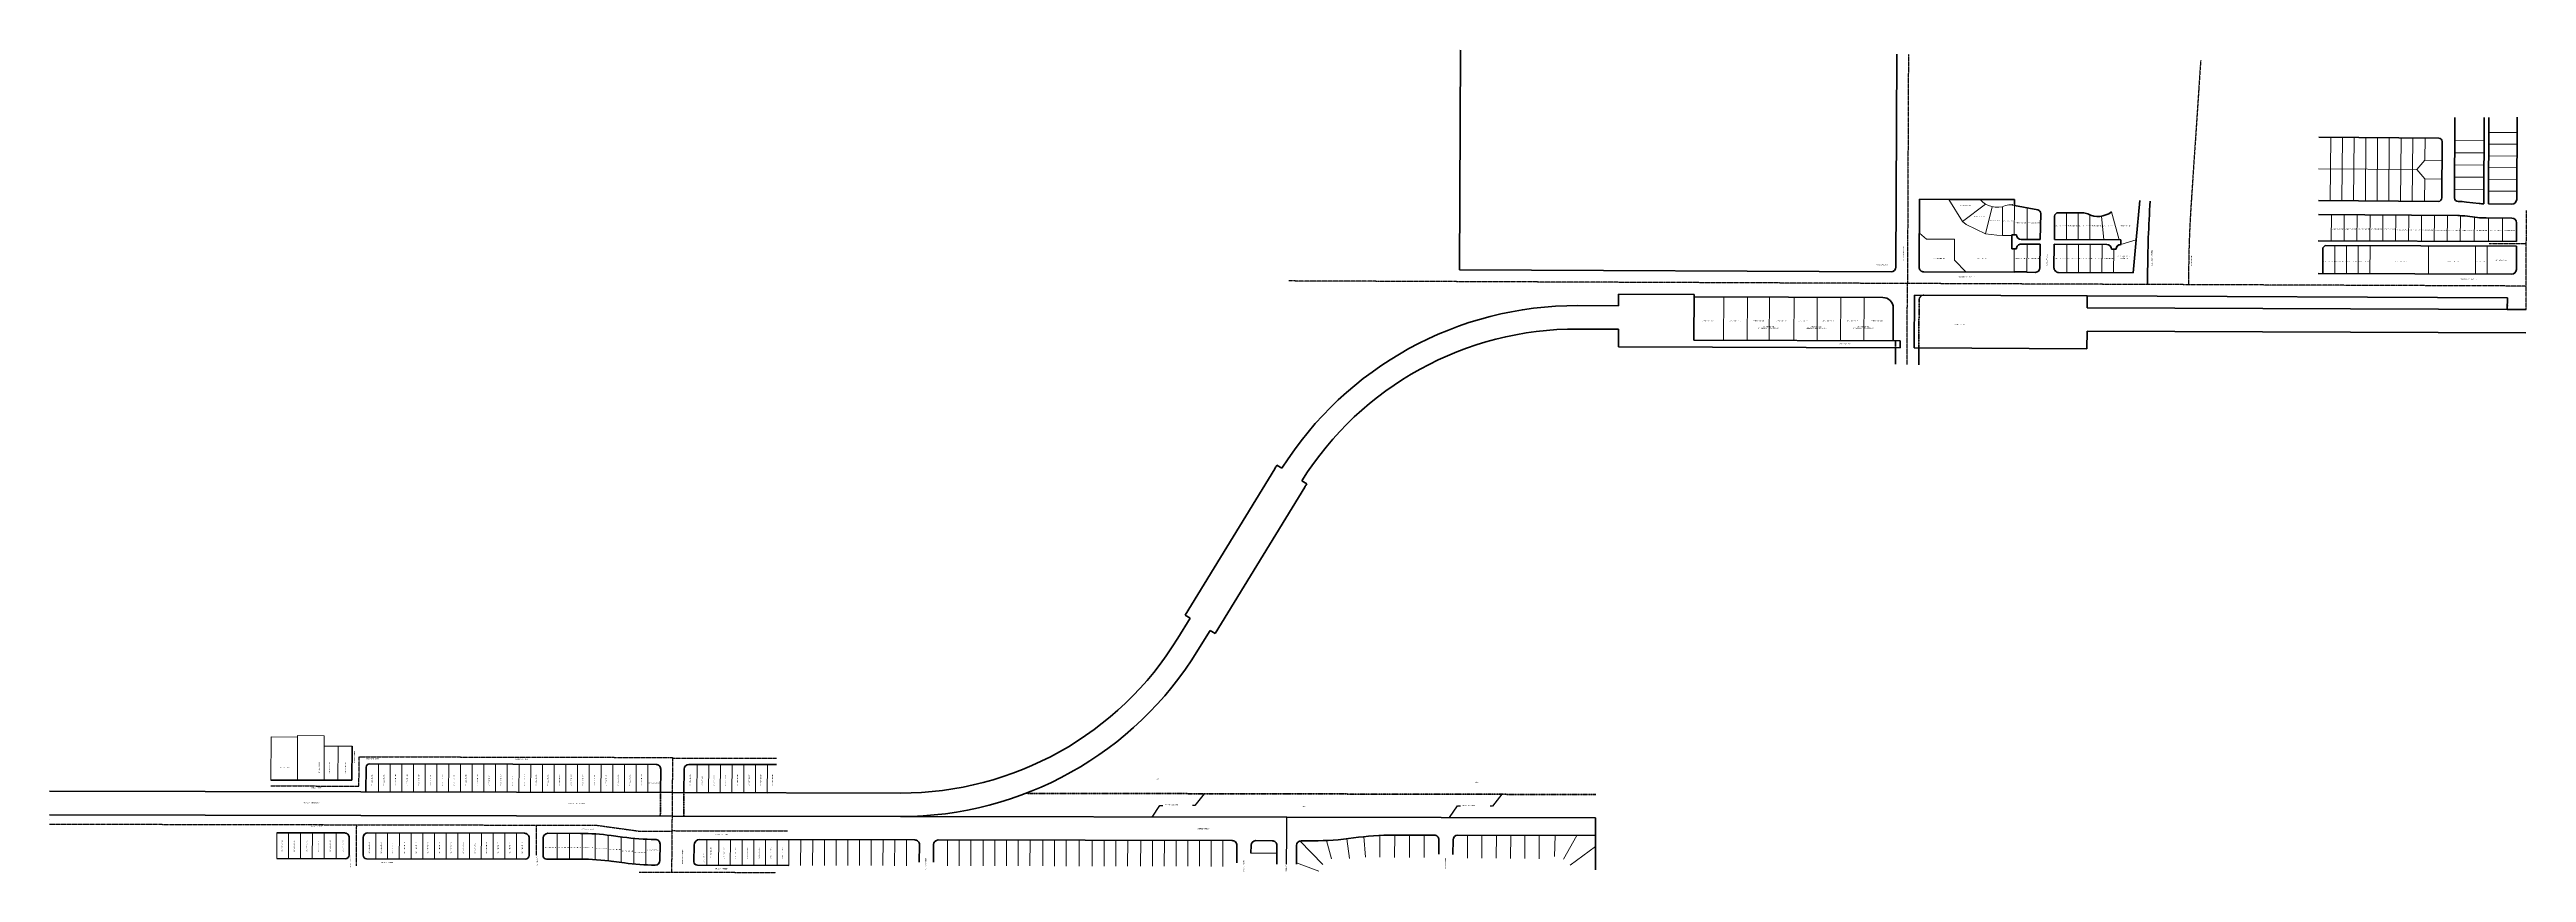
# Model space of a CAD drawing. Header units: feet. Extents: x 6396409 to 6445695, y 1882632 to 1891679.
# Drawn here: x 6402188 to 6412760, y 1888166 to 1891679 of the extents above; entities that cross this region are included whole.
import ezdxf

# ---------------------------------------------------------------- set-up
doc = ezdxf.new("R2010")
doc.units = ezdxf.units.FT
doc.header["$MEASUREMENT"] = 0
for name, pattern in [('CENTER', [1, 0.625, -0.125, 0.125, -0.125]), ('CENTER2', [1.125, 0.75, -0.125, 0.125, -0.125]), ('DASHED2', [0.375, 0.25, -0.125])]:
    doc.linetypes.add(name, pattern=pattern)
for name, color, linetype, lineweight in [('R-PROP-PRCL', 4, 'Continuous', 18), ('R-Row-Authority', 30, 'Continuous', 140), ('R-Row-Ease', 5, 'DASHED2', 50), ('R-Row-Ease-Txt', 2, 'Continuous', 5), ('R-Row-Ppanno', 7, 'Continuous', 5), ('R-Row-Scl', 1, 'CENTER2', 25), ('R-Row-Sname', 8, 'Continuous', 0), ('R-Row-Srow', 6, 'Continuous', 50), ('VB-BNDY-CALC-TR0444-011', 10, 'Continuous', 35), ('VB-BNDY-CALC-TR0491-049', 2, 'Continuous', 35), ('VB-BNDY-CALC-TR0681-042', 2, 'Continuous', 35), ('VB-BNDY-CALC-TR0750-058', 2, 'Continuous', 35), ('VB-RWAY-CNTR-LINE-', 11, 'CENTER', 25)]:
    doc.layers.add(name, color=color, linetype=linetype, lineweight=lineweight)
doc.styles.add('G1_1 8_0', font='arial.ttf')
doc.styles.add('G4_7 32', font='arial.ttf', dxfattribs={"height": 0.219})
doc.styles.add('NCS1-Anno', font='arial.ttf', dxfattribs={"width": 0.8, "height": 0.09375})
doc.dimstyles.new('Annotative (NCS1)', dxfattribs={"dimscale": 100, "dimtxt": 0.09375, "dimasz": 0.1, "dimexe": 0.1, "dimexo": 0.04, "dimgap": 0.05, "dimtad": 0, "dimdec": 3, "dimzin": 0, "dimdsep": 46, "dimtxsty": 'NCS1-Anno', "dimcen": 0.05, "dimaunit": 1, "dimadec": 3, "dimazin": 0, "dimtfac": 1, "dimtdec": 3, "dimtofl": 0, "dimtmove": 0, "dimatfit": 3, "dimfxl": 0.1, "dimtolj": 1, "dimtzin": 0, "dimarcsym": 0})

msp = doc.modelspace()

# ---------------------------------------------------------------- linework, layer by layer
at = {"layer": 'R-PROP-PRCL'}
for p, q in [((6411922.013, 1891034.3609), (6411924.2, 1891304.3503)), ((6411972.0113, 1891033.9559), (6411974.1984, 1891303.9453)), ((6412022.0097, 1891033.5509), (6412024.1967, 1891303.5403)), ((6412072.0081, 1891033.1459), (6412074.1951, 1891303.1353)), ((6412122.0064, 1891032.7409), (6412124.1934, 1891302.7303)), ((6412718.9457, 1891324.0549), (6412598.9468, 1891324.5615)), ((6412172.0048, 1891032.3358), (6412174.1918, 1891302.3253)), ((6412222.0031, 1891031.9308), (6412224.1902, 1891301.9203)), ((6412272.0015, 1891031.5258), (6412274.1885, 1891301.5153)), ((6412291.0874, 1891166.3811), (6412326.403, 1891206.0879)), ((6412326.403, 1891206.0879), (6412327.1726, 1891301.0861)), ((6412399.4406, 1891205.4962), (6412326.403, 1891206.0879)), ((6412578.5793, 1891237.5587), (6412453.5787, 1891238.0864)), ((6412578.7988, 1891289.5582), (6412453.7983, 1891290.086)), ((6412718.5235, 1891224.0558), (6412598.5246, 1891224.5624)), ((6412718.7346, 1891274.0554), (6412598.7357, 1891274.562)), ((6412291.0874, 1891166.3811), (6411872.6284, 1891169.7645)), ((6412325.7693, 1891126.091), (6412291.0874, 1891166.3811)), ((6412324.9998, 1891031.0965), (6412325.7693, 1891126.091)), ((6412399.1067, 1891125.4969), (6412325.7693, 1891126.091)), ((6412578.1402, 1891133.5596), (6412453.1397, 1891134.0873)), ((6412578.3598, 1891185.5592), (6412453.3592, 1891186.0869)), ((6412718.1014, 1891124.0567), (6412598.1024, 1891124.5633)), ((6412718.3125, 1891174.0562), (6412598.3135, 1891174.5629)), ((6410352.899, 1890944.1111), (6410294.377, 1891038.9979)), ((6410352.899, 1890944.1111), (6410451.1025, 1891019.1149)), ((6410451.4489, 1890891.1999), (6410478.7401, 1891007.8363)), ((6410522.8889, 1890885.4639), (6410523.4112, 1891008.1775)), ((6410573.4694, 1890887.8353), (6410574.004, 1891013.4209)), ((6410628.3856, 1890867.6151), (6410628.9611, 1891002.7958)), ((6411020.9431, 1890865.9971), (6410988.3875, 1890985.5032)), ((6412577.9207, 1891081.5601), (6412452.9201, 1891082.0878)), ((6412717.8903, 1891074.0571), (6412597.8914, 1891074.5637)), ((6410168.4948, 1890894.516), (6410198.3892, 1890869.3918)), ((6410367.5585, 1890931.481), (6410352.899, 1890944.1111)), ((6410451.4489, 1890891.1999), (6410367.5585, 1890931.481)), ((6410499.4891, 1890885.5605), (6410451.4489, 1890891.1999)), ((6410522.8889, 1890885.4639), (6410499.4891, 1890885.5605)), ((6410563.4585, 1890885.2965), (6410522.8889, 1890885.4639)), ((6410795.9384, 1890866.1822), (6410796.0312, 1890982.1845)), ((6410845.9384, 1890866.1422), (6410846.0312, 1890982.1445)), ((6410895.9384, 1890866.1022), (6410896.0236, 1890972.5795)), ((6410955.9384, 1890866.0542), (6410945.1512, 1890967.2014)), ((6411926.2304, 1890862.1519), (6411927.139, 1890974.3183)), ((6411981.2299, 1890861.9344), (6411982.1367, 1890973.8719)), ((6412036.2295, 1890861.7169), (6412037.1344, 1890973.4264)), ((6412091.2291, 1890861.4993), (6412092.1321, 1890972.9809)), ((6412146.2286, 1890861.2818), (6412147.1298, 1890972.5354)), ((6412201.2282, 1890861.0643), (6412202.1276, 1890972.0899)), ((6412256.2278, 1890860.8467), (6412257.1253, 1890971.6444)), ((6412311.2274, 1890860.6292), (6412312.123, 1890971.1989)), ((6412366.2269, 1890860.4117), (6412367.1207, 1890970.7534)), ((6412421.2265, 1890860.1942), (6412422.1185, 1890970.3078)), ((6412477.2261, 1890859.9727), (6412478.1143, 1890969.632)), ((6412536.9856, 1890859.7363), (6412537.423, 1890963.335)), ((6412596.9851, 1890859.499), (6412597.4075, 1890959.5413)), ((6412656.9846, 1890859.2617), (6412657.4069, 1890959.288)), ((6410198.3892, 1890869.3918), (6410318.3882, 1890868.8967)), ((6410318.0051, 1890778.8975), (6410318.3882, 1890868.8967)), ((6410318.0051, 1890778.8975), (6410367.7962, 1890728.6881)), ((6410572.8031, 1890729.8873), (6410573.2201, 1890827.8315)), ((6410627.8024, 1890729.6602), (6410628.289, 1890847.6153)), ((6410798.1471, 1890846.9153), (6410797.6531, 1890726.9145)), ((6410848.1468, 1890846.7495), (6410847.6527, 1890726.7082)), ((6410898.1462, 1890846.5036), (6410897.6522, 1890726.5019)), ((6410948.1458, 1890846.2978), (6410947.6518, 1890726.2956)), ((6410997.6495, 1890726.0894), (6410998.0612, 1890826.0911)), ((6411028.1482, 1890845.9474), (6411093.5783, 1890865.677)), ((6411941.4343, 1890722.2341), (6411941.9083, 1890842.0898)), ((6411991.4339, 1890722.0275), (6411991.9079, 1890841.892)), ((6412041.4334, 1890721.821), (6412041.9076, 1890841.6943)), ((6412091.433, 1890721.6145), (6412091.9072, 1890841.4965)), ((6412341.4309, 1890720.5818), (6412341.9052, 1890840.5078)), ((6412541.4292, 1890719.7557), (6412541.9036, 1890839.7167)), ((6412591.4288, 1890719.5492), (6412591.9033, 1890839.519)), ((6409332.9493, 1890437.9729), (6409333.7302, 1890622.9713)), ((6409433.9484, 1890437.5539), (6409434.7293, 1890622.5523)), ((6409527.9476, 1890437.164), (6409528.7285, 1890622.1623)), ((6409632.9467, 1890436.7284), (6409633.7276, 1890621.7267)), ((6409731.9459, 1890436.3177), (6409732.7268, 1890621.316)), ((6409831.945, 1890435.9028), (6409832.7259, 1890620.9012)), ((6409931.9441, 1890435.488), (6409932.725, 1890620.4864)), ((6403133.0181, 1888560.1745), (6403133.7312, 1888743.9862)), ((6403133.7312, 1888743.9862), (6403247.2187, 1888743.5452)), ((6403246.5064, 1888559.9393), (6403247.2187, 1888743.5452)), ((6403247.2187, 1888743.5452), (6403247.2439, 1888750.0452)), ((6403247.2439, 1888750.0452), (6403360.7314, 1888749.6045)), ((6403359.9947, 1888559.704), (6403360.5572, 1888704.7067)), ((6403360.5572, 1888704.7067), (6403360.7314, 1888749.6045)), ((6403360.5572, 1888704.7067), (6403419.5739, 1888704.5815)), ((6403419.0037, 1888559.5816), (6403419.5739, 1888704.5815)), ((6403419.5739, 1888704.5815), (6403479.56, 1888704.454)), ((6403591.926, 1888629.3316), (6403591.673, 1888509.2618)), ((6403641.9258, 1888629.2231), (6403641.6729, 1888509.1561)), ((6403691.9257, 1888629.1147), (6403691.6728, 1888509.0504)), ((6403741.9256, 1888629.0063), (6403741.6726, 1888508.9447)), ((6403791.9255, 1888628.8979), (6403791.6725, 1888508.8389)), ((6403841.9254, 1888628.7895), (6403841.6724, 1888508.7332)), ((6403891.9253, 1888628.6811), (6403891.6723, 1888508.6275)), ((6403941.9251, 1888628.5727), (6403941.6722, 1888508.5218)), ((6403991.925, 1888628.4642), (6403991.6721, 1888508.416)), ((6404041.9249, 1888628.3558), (6404041.672, 1888508.3103)), ((6404091.9248, 1888628.2474), (6404091.6719, 1888508.2046)), ((6404141.9247, 1888628.139), (6404141.6717, 1888508.0989)), ((6404191.9246, 1888628.0306), (6404191.6716, 1888507.9932)), ((6404241.9244, 1888627.9222), (6404241.6715, 1888507.8874)), ((6404291.9243, 1888627.8137), (6404291.6714, 1888507.7817)), ((6404341.9242, 1888627.7053), (6404341.6713, 1888507.676)), ((6404391.9241, 1888627.5969), (6404391.6712, 1888507.5704)), ((6404441.924, 1888627.4885), (6404441.6711, 1888507.4647)), ((6404491.9239, 1888627.3801), (6404491.671, 1888507.359)), ((6404541.9237, 1888627.2717), (6404541.6709, 1888507.2533)), ((6404591.9236, 1888627.1633), (6404591.6707, 1888507.1476)), ((6404641.9235, 1888627.0548), (6404641.6706, 1888507.0419)), ((6404691.9234, 1888626.9464), (6404691.6705, 1888506.9362)), ((6404741.9233, 1888626.838), (6404741.6704, 1888506.8306)), ((6404950.8503, 1888506.3859), (6404951.8358, 1888626.892)), ((6405001.8357, 1888626.788), (6405000.8526, 1888506.2819)), ((6405050.8525, 1888506.1779), (6405051.8356, 1888626.684)), ((6405101.8355, 1888626.58), (6405100.8523, 1888506.0739)), ((6405150.8522, 1888505.9699), (6405151.8354, 1888626.476)), ((6405201.8353, 1888626.372), (6405200.8521, 1888505.8659)), ((6405250.852, 1888505.7619), (6405251.8352, 1888626.2679)), ((6403157.7604, 1888225.1225), (6403157.9961, 1888335.1223)), ((6403207.7597, 1888225.0189), (6403207.9954, 1888335.0362)), ((6403259.7587, 1888224.9111), (6403259.9947, 1888334.9257)), ((6403309.758, 1888224.8074), (6403309.9937, 1888334.8195)), ((6403359.7572, 1888224.7037), (6403359.9929, 1888334.7135)), ((6403411.7562, 1888224.5959), (6403411.9922, 1888334.603)), ((6403581.0952, 1888224.2449), (6403581.3212, 1888334.2446)), ((6403631.0945, 1888224.1412), (6403631.3204, 1888334.141)), ((6403681.0937, 1888224.0375), (6403681.3197, 1888334.0373)), ((6403731.0927, 1888223.9339), (6403731.3187, 1888333.9336)), ((6403781.092, 1888223.8302), (6403781.318, 1888333.83)), ((6403831.0913, 1888223.7265), (6403831.3172, 1888333.7263)), ((6403881.0903, 1888223.6229), (6403881.3162, 1888333.6227)), ((6403931.0895, 1888223.5192), (6403931.3155, 1888333.519)), ((6403981.0888, 1888223.4156), (6403981.3145, 1888333.4153)), ((6404031.0878, 1888223.3119), (6404031.3137, 1888333.3117)), ((6404081.087, 1888223.2082), (6404081.313, 1888333.208)), ((6404131.0863, 1888223.1046), (6404131.312, 1888333.1044)), ((6404181.0853, 1888223.0009), (6404181.3112, 1888333.0007)), ((6404355.3935, 1888332.6465), (6404355.161, 1888222.64)), ((6404407.3934, 1888332.5366), (6404407.1608, 1888222.5301)), ((6404461.8875, 1888332.3895), (6404461.655, 1888222.3817)), ((6404516.8822, 1888330.2676), (6404516.6499, 1888220.3633)), ((6404572.8829, 1888324.8815), (6404572.6512, 1888215.2874)), ((6404627.8544, 1888317.375), (6404627.6233, 1888208.0388)), ((6404681.5378, 1888311.0791), (6404681.3061, 1888201.4918)), ((6404733.5309, 1888307.6371), (6404733.2988, 1888197.8493)), ((6404994.1612, 1888306.3144), (6404993.7272, 1888196.2932)), ((6405044.1612, 1888306.2103), (6405043.7271, 1888196.1881)), ((6405094.1611, 1888306.1063), (6405093.7271, 1888196.0829)), ((6405144.1611, 1888306.0023), (6405143.7271, 1888195.9778)), ((6405194.1611, 1888305.8983), (6405193.7271, 1888195.8727)), ((6405244.1611, 1888305.7943), (6405243.727, 1888195.7675)), ((6405294.1611, 1888305.6903), (6405293.727, 1888195.6624)), ((6405344.161, 1888305.5863), (6405343.727, 1888195.5573)), ((6405394.1547, 1888305.4827), (6405393.7206, 1888195.4537)), ((6405445.4937, 1888305.3758), (6405445.0596, 1888195.3468)), ((6405495.493, 1888305.2719), (6405495.0589, 1888195.2429)), ((6405545.4922, 1888305.168), (6405545.0582, 1888195.139)), ((6405595.4912, 1888305.0641), (6405595.0572, 1888195.0351)), ((6405645.4902, 1888304.9601), (6405645.0562, 1888194.9312)), ((6405695.4895, 1888304.8562), (6405695.0554, 1888194.8272)), ((6405745.4887, 1888304.752), (6405745.0547, 1888194.7231)), ((6405795.488, 1888304.6481), (6405795.0539, 1888194.6191)), ((6405845.4872, 1888304.5442), (6405845.0532, 1888194.5152)), ((6406020.9887, 1888304.1791), (6406020.7607, 1888194.1551)), ((6406070.988, 1888304.0752), (6406070.7599, 1888194.0512)), ((6406120.9873, 1888303.9713), (6406120.7592, 1888193.9473)), ((6406172.9865, 1888303.8631), (6406172.7584, 1888193.8391)), ((6406222.9855, 1888303.7592), (6406222.7574, 1888193.7352)), ((6406272.9848, 1888303.6553), (6406272.7567, 1888193.6313)), ((6406322.984, 1888303.5514), (6406322.7559, 1888193.5274)), ((6406372.983, 1888303.4475), (6406372.7549, 1888193.4234)), ((6406427.4823, 1888303.3341), (6406427.2542, 1888193.3101)), ((6406477.4813, 1888303.2302), (6406477.2532, 1888193.2062)), ((6406527.4805, 1888303.1263), (6406527.2524, 1888193.1023)), ((6406582.7798, 1888303.0113), (6406582.5517, 1888192.9873)), ((6406637.779, 1888302.897), (6406637.5509, 1888192.873)), ((6406689.778, 1888302.7889), (6406689.55, 1888192.7649)), ((6406739.7773, 1888302.6849), (6406739.5492, 1888192.6609)), ((6406789.7765, 1888302.581), (6406789.5485, 1888192.557)), ((6406845.2255, 1888302.4652), (6406844.9975, 1888192.4412)), ((6406896.1888, 1888302.3591), (6406895.9607, 1888192.3351)), ((6406946.1878, 1888302.2547), (6406945.9597, 1888192.2307)), ((6406996.1868, 1888302.1505), (6406995.9587, 1888192.1265)), ((6407046.1861, 1888302.0463), (6407045.958, 1888192.0223)), ((6407096.1853, 1888301.9419), (6407095.9572, 1888191.9179)), ((6407146.1846, 1888301.8377), (6407145.9565, 1888191.8137)), ((6407196.1836, 1888301.7336), (6407195.9555, 1888191.7095)), ((6407315.9733, 1888248.5338), (6407426.1446, 1888248.0535)), ((6407525.0432, 1888300.3373), (6407623.1165, 1888200.2261)), ((6407638.7693, 1888302.2333), (6407659.4629, 1888224.1096)), ((6407724.4532, 1888309.3137), (6407736.0606, 1888225.5641)), ((6407797.8622, 1888318.6281), (6407804.0009, 1888231.3327)), ((6407865.5044, 1888230.7551), (6407865.8491, 1888323.8301)), ((6407929.3573, 1888325.1995), (6407929.0007, 1888230.1585)), ((6407991.998, 1888229.5669), (6407992.3562, 1888325.0673)), ((6408055.3552, 1888324.935), (6408054.9952, 1888228.9751)), ((6408240.2965, 1888324.5467), (6408239.9828, 1888227.2198)), ((6408301.4806, 1888226.6304), (6408301.7956, 1888324.4175)), ((6408363.2946, 1888324.2884), (6408362.9781, 1888226.0408)), ((6408423.9756, 1888225.4559), (6408424.2936, 1888324.1603)), ((6408485.2927, 1888324.0323), (6408484.9731, 1888224.8713)), ((6408545.4706, 1888224.2911), (6408545.7917, 1888323.9052)), ((6408614.8386, 1888323.7602), (6408610.7179, 1888233.6051)), ((6408650.1254, 1888222.3594), (6408706.7784, 1888323.5672)), ((6408786.471, 1888277.2157), (6408678.2966, 1888197.4984)), ((6407605.2748, 1888171.0899), (6407509.9658, 1888206.6299))]:
    msp.add_line(p, q, dxfattribs=at)
at = {"layer": 'R-PROP-PRCL', "color": 3}
msp.add_line((6410574.004, 1891013.4209), (6410566.8485, 1891014.8043), dxfattribs=at)
at = {"layer": 'R-PROP-PRCL'}
for centre, radius, start, end in [((6410500.3704, 1891100.341, 724.83), 95, 220.65666058, 292.22916059), ((6410555.2256, 1890966.1177, 724.83), 50, 79.45943838, 112.22916059)]:
    msp.add_arc(centre, radius, start, end, dxfattribs=at)
at = {"layer": 'R-Row-Authority'}
for p, q in [((6408884.4571, 1890584.8599), (6408711.4986, 1890585.5743)), ((6408884.6637, 1890634.8595), (6408884.4571, 1890584.8599)), ((6409206.8209, 1890633.5288), (6408884.6637, 1890634.8595)), ((6409206.8209, 1890633.5288), (6409205.9705, 1890438.6806)), ((6410146.4454, 1890404.6457), (6410147.3737, 1890629.6437)), ((6410884.5874, 1890626.5986), (6410147.3737, 1890629.6437)), ((6410884.5874, 1890626.5986), (6410884.3808, 1890576.599)), ((6410884.3808, 1890576.599), (6412757.7718, 1890568.8608)), ((6408884.1059, 1890484.8605), (6408711.0855, 1890485.5752)), ((6408883.7962, 1890409.8611), (6408884.1059, 1890484.8605)), ((6410883.7091, 1890401.6003), (6410884.0189, 1890476.5997)), ((6410884.0189, 1890476.5997), (6412757.3539, 1890468.8617)), ((6410086.4459, 1890404.8935), (6408883.7962, 1890409.8611)), ((6410086.5703, 1890435.0432), (6409205.9705, 1890438.6806)), ((6410086.4459, 1890404.8935), (6410086.5703, 1890435.0432)), ((6410883.7091, 1890401.6003), (6410146.4454, 1890404.6457)), ((6407417.3086, 1889888.971), (6407034.5835, 1889263.9715)), ((6407447.9693, 1889890.9664), (6407426.7154, 1889904.3326)), ((6407553.878, 1889824.3691), (6407532.6241, 1889837.7352)), ((6407545.2297, 1889810.6371), (6407162.5046, 1889185.6377)), ((6407055.9037, 1889250.9159), (6407004.2036, 1889166.4883)), ((6407034.5835, 1889263.9715), (6407055.9037, 1889250.9159)), ((6407141.2917, 1889198.8685), (6407089.4843, 1889114.2657)), ((6407162.5046, 1889185.6377), (6407141.1844, 1889198.6933)), ((6402188.5782, 1888512.1325), (6404845.8576, 1888506.6233)), ((6404845.2306, 1888506.6246), (6405819.8679, 1888504.5971)), ((6404845.8576, 1888506.6233), (6405250.9286, 1888505.7806)), ((6402188.3709, 1888412.1327), (6404845.0226, 1888406.6248)), ((6404845.0226, 1888406.6248), (6405819.6599, 1888404.5973))]:
    msp.add_line(p, q, dxfattribs=at)
for centre, radius, start, end in [((6408705.3632, 1889100.217), 1485.37, 89.76333609, 147.83504678), ((6408705.3632, 1889100.217), 1385.37, 89.76333609, 147.83482147), ((6408710.0437, 1889107.9117), 1510.37, 148.17666942, 148.86000276), ((6408700.6369, 1889092.5558), 1360.37, 147.45569417, 148.13902751), ((6405822.7499, 1889889.9641), 1485.37, 269.88080951, 328.51833609), ((6405822.7499, 1889889.9641), 1385.37, 269.88080951, 328.51833609)]:
    msp.add_arc(centre, radius, start, end, dxfattribs=at)
at = {"layer": 'R-Row-Ease'}
for p, q in [((6410166.4451, 1890404.5339), (6410167.291, 1890609.5612)), ((6410066.4459, 1890404.948), (6410066.5705, 1890435.1258)), ((6404795.8567, 1888506.727), (6404795.0217, 1888406.7285)), ((6404895.8585, 1888506.5193), (6404895.0235, 1888406.5208)), ((6406354.7004, 1888503.4845), (6407469.0167, 1888501.1665)), ((6407469.0187, 1888501.1665), (6408787.1357, 1888498.3989))]:
    msp.add_line(p, q, dxfattribs=at)
msp.add_arc((6410187.2908, 1890609.4787), 20, 89.76333609, 179.76361652, dxfattribs=at)
at = {"layer": 'R-Row-Scl'}
for p, q in [((6410121.78, 1891658.63), (6410117.58, 1890679.72)), ((6412757.7581, 1890568.8609), (6412759.5389, 1890990.9425)), ((6412758.94, 1890848.98), (6412599.9378, 1890849.6368)), ((6412758.18, 1890668.86), (6407478.06, 1890690.67)), ((6410116.1512, 1890333.4002), (6410117.58, 1890679.72)), ((6403508.9066, 1888534.3952), (6403509.3875, 1888659.5106)), ((6403509.3875, 1888659.5106), (6404847.11, 1888656.61)), ((6404847.11, 1888656.61), (6404843.02, 1888166.79)), ((6404847.08, 1888654.11), (6405291.5906, 1888653.1853)), ((6403132.8574, 1888535.1748), (6403508.9066, 1888534.3952)), ((6402188.2879, 1888372.1328), (6404522.0106, 1888367.2944)), ((6402188.3697, 1888392.1328), (6402188.7897, 1888392.132)), ((6403497.7299, 1888369.418), (6403496.3227, 1888194.4665)), ((6404265.6652, 1888367.8259), (6404264.6013, 1888238.1112)), ((6404522.0106, 1888367.2944), (6404706.18, 1888341.9034)), ((6404844.5008, 1888344.1258), (6405337.4547, 1888343.1003)), ((6404706.18, 1888341.9034), (6404844.4797, 1888341.6069)), ((6404705.3703, 1888167.0851), (6404843.02, 1888166.79)), ((6404843.02, 1888166.79), (6405288.5495, 1888165.8632))]:
    msp.add_line(p, q, dxfattribs=at)
at = {"layer": 'R-Row-Scl', "elevation": 725.2}
msp.add_lwpolyline([(6411369.2095, 1891632.4597), (6411328.2234, 1891020.0998, 0.0157031937), (6411317.4911, 1890717.293), (6411317.32, 1890674.77)], format="xyb", dxfattribs=at)
at = {"layer": 'R-Row-Srow', "color": 1}
for p, q in [((6408205.8111, 1890737.6644), (6408209.8487, 1891675.845)), ((6410066.1576, 1890335.0566), (6410066.4459, 1890404.948)), ((6410166.1497, 1890332.931), (6410166.4451, 1890404.5339))]:
    msp.add_line(p, q, dxfattribs=at)
at = {"layer": 'R-Row-Srow'}
for p, q in [((6410067.8809, 1890749.9699), (6410071.7805, 1891658.8445)), ((6412384.9003, 1891300.6185), (6411873.2422, 1891304.7631)), ((6412452.7636, 1891045.0038), (6412454.2143, 1891388.6289)), ((6412577.66, 1891019.8106), (6412579.2185, 1891388.9603)), ((6412597.6591, 1891019.541), (6412599.2189, 1891389.0133)), ((6412717.7424, 1891039.0342), (6412719.2213, 1891389.3314)), ((6412398.7654, 1891045.5577), (6412399.7786, 1891285.5556)), ((6410169.1242, 1891039.5147), (6410167.8801, 1890749.5633)), ((6410309.1089, 1891038.9371), (6410169.1242, 1891039.5147)), ((6410294.377, 1891038.9979), (6410574.1034, 1891037.8438)), ((6410574.1087, 1891037.8427), (6410571.4087, 1891038.3647)), ((6410574.004, 1891013.4209), (6410574.108, 1891037.8429)), ((6410574.004, 1891013.4206), (6410674.1924, 1890994.0512)), ((6411108.84, 1891034.8008), (6411093.5783, 1890865.677)), ((6411872.0146, 1891034.7659), (6412383.6441, 1891030.6215)), ((6412557.5364, 1891021.3967), (6412503.1844, 1891027.7324)), ((6412697.6582, 1891019.1188), (6412597.6591, 1891019.541)), ((6410563.2141, 1890827.8728), (6410563.4695, 1890887.8765)), ((6410583.4585, 1890887.794), (6410563.4695, 1890887.8765)), ((6410684.7652, 1890867.3825), (6410686.3437, 1890979.112)), ((6410745.8711, 1890967.3746), (6410744.7883, 1890867.1365)), ((6410760.8822, 1890982.2126), (6410864.2922, 1890982.1299)), ((6412467.1628, 1890969.943), (6411871.6352, 1890974.767)), ((6412550.5912, 1890961.8), (6412496.2374, 1890968.1359)), ((6412697.4049, 1890959.1191), (6412587.4067, 1890959.5835)), ((6412716.9825, 1890859.0244), (6412717.3202, 1890939.0349)), ((6410583.2239, 1890827.7902), (6410563.2141, 1890827.8728)), ((6410684.4826, 1890847.3835), (6410603.3063, 1890847.7184)), ((6410684.7652, 1890867.3825), (6410603.3759, 1890867.7183)), ((6410683.0676, 1890747.2321), (6410684.4826, 1890847.3835)), ((6410744.4976, 1890847.1361), (6410743.0885, 1890747.3397)), ((6410744.7883, 1890867.1365), (6411028.2308, 1890865.967)), ((6411028.1482, 1890845.9474), (6411028.2308, 1890865.967)), ((6411080.9512, 1890725.7486), (6411093.5783, 1890865.677)), ((6411871.2308, 1890862.3695), (6412716.9825, 1890859.0244)), ((6411890.5948, 1890722.4441), (6411891.0942, 1890832.2907)), ((6411891.0942, 1890832.2907), (6411901.1396, 1890842.251)), ((6411901.1396, 1890842.251), (6412716.8976, 1890839.0246)), ((6412716.4757, 1890739.0311), (6412716.8976, 1890839.0246)), ((6408205.8111, 1890737.6644), (6410047.7985, 1890730.0559)), ((6410572.7946, 1890727.8874), (6410187.7973, 1890729.4776)), ((6410572.8031, 1890729.8873), (6410572.7946, 1890727.8874)), ((6410627.8024, 1890729.6602), (6410572.8031, 1890729.8873)), ((6410627.8024, 1890729.6602), (6410627.7941, 1890727.6602)), ((6410662.987, 1890727.5148), (6410627.7941, 1890727.6602)), ((6412696.3933, 1890719.1156), (6411870.9156, 1890722.5254)), ((6410012.3338, 1890620.2014), (6409206.7773, 1890623.5289)), ((6410056.5704, 1890435.1392), (6410057.1475, 1890575.0162)), ((6410884.5461, 1890616.5987), (6410884.5874, 1890626.5986)), ((6412677.9697, 1890619.1909), (6410884.5874, 1890626.5986)), ((6412677.9697, 1890619.1909), (6412677.7588, 1890569.1913)), ((6412677.7588, 1890569.1984), (6412757.7718, 1890568.8608)), ((6403479.0027, 1888559.4572), (6403479.56, 1888704.454)), ((6403132.9534, 1888560.1747), (6403479.0027, 1888559.4572)), ((6403538.8105, 1888509.3331), (6403539.2146, 1888614.4709)), ((6403554.247, 1888629.4133), (6404776.7347, 1888626.7625)), ((6404796.6906, 1888606.5956), (6404795.8567, 1888506.727)), ((6404896.6986, 1888607.1321), (6404895.8585, 1888506.5193)), ((6404916.7395, 1888626.965), (6405291.5344, 1888626.1854)), ((6405819.6599, 1888404.5973), (6407468.8087, 1888401.1667)), ((6407468.8087, 1888401.1667), (6408786.9258, 1888398.3991)), ((6408786.9254, 1888398.3991), (6408786.0948, 1888176.8983)), ((6403157.9961, 1888335.1223), (6403447.3282, 1888334.5224)), ((6403467.2861, 1888314.3616), (6403466.6831, 1888239.3925)), ((6403527.2889, 1888314.476), (6403526.6854, 1888239.4472)), ((6403547.3298, 1888334.3151), (6404215.2547, 1888332.9303)), ((6404235.2126, 1888312.7663), (6404234.5977, 1888237.7981)), ((6404295.2156, 1888312.8871), (6404294.6002, 1888237.8575)), ((6404315.2564, 1888332.723), (6404453.9961, 1888332.4353)), ((6404584.5532, 1888323.3446), (6404634.0934, 1888316.5137)), ((6404794.0186, 1888286.5908), (6404793.4356, 1888216.7723)), ((6404938.9819, 1888281.5858), (6404938.3968, 1888211.5242)), ((6404964.033, 1888306.377), (6405881.0312, 1888304.4694)), ((6405960.3735, 1888209.3498), (6405960.9909, 1888284.4259)), ((6405981.0319, 1888304.2614), (6407236.1638, 1888301.6504)), ((6407255.784, 1888206.4415), (6407256.122, 1888281.5604)), ((6407316.1218, 1888281.5324), (6407315.973, 1888248.473)), ((6407336.1632, 1888301.4424), (6407406.3301, 1888301.2964)), ((6407425.9421, 1888201.3506), (6407426.2883, 1888281.2097)), ((6407509.9414, 1888200.9865), (6407510.2887, 1888281.1241)), ((6407530.3305, 1888301.0373), (6407580.3304, 1888300.9323)), ((6407925.889, 1888325.2068), (6408098.3582, 1888324.8447)), ((6408118.3161, 1888304.7657), (6408118.0735, 1888243.383)), ((6408178.3156, 1888304.7138), (6408178.0702, 1888242.6455)), ((6408198.3574, 1888324.6347), (6408786.7683, 1888323.3993)), ((6408786.392, 1888323.2828), (6408783.392, 1888323.2895)), ((6403157.7604, 1888225.1225), (6403451.6524, 1888224.5132)), ((6403541.6539, 1888224.3266), (6404219.5671, 1888222.9211)), ((6404309.5686, 1888222.7345), (6404453.3383, 1888222.4365)), ((6404585.494, 1888213.6961), (6404642.1646, 1888206.0861)), ((6404953.3651, 1888196.399), (6405343.7271, 1888195.5869))]:
    msp.add_line(p, q, dxfattribs=at)
at = {"layer": 'R-Row-Srow', "linetype": 'ByBlock'}
for p, q in [((6410744.4976, 1890847.1361), (6410968.1457, 1890846.2155)), ((6410988.0613, 1890826.1323), (6411008.0611, 1890826.05)), ((6410763.0036, 1890727.1017), (6411080.9548, 1890725.7884))]:
    msp.add_line(p, q, dxfattribs=at)
at = {"layer": 'R-Row-Srow'}
msp.add_lwpolyline([(6405881.0312, 1888304.4694), (6405881.0312, 1888304.4694, -0.4160162987), (6405900.9889, 1888284.3048), (6405900.3715, 1888209.296)], format="xyb", dxfattribs=at)
for centre, radius, start, end in [((6412384.7788, 1891285.6189), 15, 359.75811065, 89.53588843), ((6410671.3452, 1890979.3239), 15, 359.19054947, 79.05804946), ((6410930.5696, 1891061.0756), 95, 242.78243425, 307.18790713), ((6412383.7656, 1891045.621), 15, 269.53588843, 359.75811065), ((6412467.7634, 1891044.9406), 15, 179.75811065, 269.53588843), ((6412464.9758, 1890699.9518), 330, 83.35116621, 89.53588843), ((6412588.798, 1891289.5808), 270, 263.35116621, 267.63588843), ((6412697.7426, 1891039.1186), 20, 269.75811064, 359.75811064), ((6410603.4584, 1890887.7181), 20, 179.78244407, 269.76360504), ((6410760.8702, 1890967.2126), 15, 89.95416665, 179.38111111), ((6410864.2522, 1890932.1299), 50, 62.78416664, 89.95416665), ((6412464.9758, 1890699.9518), 270, 83.35116621, 89.53588843), ((6412588.7999, 1891289.5806), 330, 263.35116621, 269.75811064), ((6412697.3204, 1890939.1193), 20, 359.75811064, 89.75811064), ((6410603.2238, 1890827.7186), 20, 89.76360504, 179.79464588), ((6410047.8811, 1890750.0557), 20, 269.76333609, 359.75417475), ((6410187.8799, 1890749.4774), 20, 179.75417475, 269.76333609), ((6410663.0696, 1890747.5146), 20, 269.76333609, 359.19054948), ((6410763.0865, 1890747.0573), 20, 179.19108019, 269.76360503), ((6412696.4759, 1890739.1155), 20, 269.76333609, 359.75826051), ((6410012.1479, 1890575.2018), 45, 359.76361652, 89.76333609), ((6403554.2145, 1888614.4133), 15, 89.87576519, 179.77977929), ((6404776.6913, 1888606.7626), 20, 359.52159101, 89.87576519), ((6404916.6979, 1888606.9651), 20, 89.88080951, 179.52159101), ((6403447.2867, 1888314.5225), 20, 359.53914113, 89.88121185), ((6403451.6835, 1888239.5132), 15, 269.88121185, 359.53914113), ((6403541.685, 1888239.3266), 15, 179.53914113, 269.88121185), ((6403547.2883, 1888314.3151), 20, 89.88121185, 179.53914113), ((6404215.2133, 1888312.9304), 20, 359.53008892, 89.88121185), ((6404219.5982, 1888237.9211), 15, 269.88121185, 359.53008892), ((6404309.5997, 1888237.7345), 15, 179.53008892, 269.88121185), ((6404315.2149, 1888312.723), 20, 89.88121185, 179.53008892), ((6404451.983, 1887361.4774), 970.96, 82.15260074, 89.88121185), ((6404776.2935, 1889347.7154), 1040.96, 262.14857206, 269.87718318), ((6404774.0193, 1888286.7578), 20, 359.52159101, 89.87718319), ((6404963.981, 1888281.3771), 25, 89.88080951, 179.52159101), ((6405980.9903, 1888284.2614), 20, 89.88080951, 179.5287962), ((6407236.1222, 1888281.6504), 20, 359.74218514, 89.88080951), ((6407336.1216, 1888281.4424), 20, 89.88080951, 179.74216485), ((6407406.2885, 1888281.2964), 20, 359.75164176, 89.88080951), ((6407530.2885, 1888281.0374), 20, 89.87969731, 179.75164176), ((6407582.85, 1889500.9297), 1200, 269.87969731, 278.15682638), ((6407923.3694, 1887125.2095), 1200, 89.87969731, 98.15682638), ((6408098.3162, 1888304.8447), 20, 359.7735541, 89.87969731), ((6408198.3154, 1888304.6348), 20, 89.87969731, 179.77349732), ((6404451.1905, 1887186.4887), 1035.95, 82.15260074, 89.88121185), ((6404775.4855, 1889172.8971), 975.96, 262.14857206, 269.87718318), ((6404773.4363, 1888216.9393), 20, 269.87718319, 359.52159101), ((6404953.3963, 1888211.3989), 15, 179.52159101, 269.88080951)]:
    msp.add_arc(centre, radius, start, end, dxfattribs=at)
at = {"layer": 'R-Row-Srow', "linetype": 'ByBlock'}
for centre, start, end in [((6410968.0615, 1890826.2156), 359.76129906, 89.75881506), ((6411028.061, 1890825.9686), 89.76305531, 179.76697219)]:
    msp.add_arc(centre, 20, start, end, dxfattribs=at)
at = {"layer": 'VB-BNDY-CALC-TR0444-011'}
msp.add_line((6410121.5541, 1891628.6219, 724.83), (6410121.6245, 1891628.6213, 724.83), dxfattribs=at)
at = {"layer": 'VB-BNDY-CALC-TR0491-049'}
for p in [(6410988.0613, 1890826.1324, 724.83), (6411008.054, 1890826.0499, 724.83)]:
    msp.add_line(p, (6410998.0612, 1890826.0911, 724.83), dxfattribs=at)
at = {"layer": 'VB-BNDY-CALC-TR0491-049', "color": 1}
msp.add_line((6411142.4964, 1890718.0017, 725.2), (6411142.3253, 1890675.492, 725.2), dxfattribs=at)
msp.add_arc((6416142.5774, 1890697.8838, 724.83), 5000, 176.17082725, 179.76943836, dxfattribs=at)
at = {"layer": 'VB-BNDY-CALC-TR0491-049'}
msp.add_arc((6411028.0537, 1890825.9476, 724.83), 20, 89.72922399, 179.7069561, dxfattribs=at)
at = {"layer": 'VB-BNDY-CALC-TR0681-042', "color": 1}
msp.add_line((6408204.1564, 1891678.6879), (6408204.0464, 1891678.6884), dxfattribs=at)
at = {"layer": 'VB-BNDY-CALC-TR0750-058', "color": 3}
msp.add_arc((6410498.5571, 1890661.5651, 724.83), 359.78, 79.05804946, 79.45943838, dxfattribs=at)
at = {"layer": 'VB-RWAY-CNTR-LINE-'}
msp.add_line((6407467.9418, 1888201.1686), (6407468.8087, 1888401.1667), dxfattribs=at)

# ---------------------------------------------------------------- texts
at = {"layer": 'R-Row-Ppanno', "char_height": 4, "attachment_point": 8, "line_spacing_factor": 0.8, "style": 'G1_1 8_0'}
for s, width, heights, insert in [('APN 2231-023-051', 51.425007, [10.4908], (6410365.286, 1891011.3196)), ('APN 2231-023-050', 51.425007, [10.4908], (6410426.4932, 1890964.6553)), ('APN 2231-023-049', 51.425007, [10.4908], (6410494.5521, 1890947.3677)), ('APN 2231-023-048', 51.425007, [10.4908], (6410549.5536, 1890943.7672)), ('APN 2231-023-045', 51.425007, [10.4908], (6410601.7304, 1890936.7737)), ('APN 2231-023-044', 51.425007, [10.4908], (6410656.8971, 1890937.1648)), ('APN 2231-001-033', 51.425007, [10.4908], (6410771.5965, 1890923.9022)), ('APN 2231-001-032', 51.425007, [10.4908], (6410820.7039, 1890923.9022)), ('APN 2231-001-031', 51.425007, [10.4908], (6410871.2007, 1890923.9022)), ('APN 2231-001-030', 51.425007, [10.4908], (6410923.1106, 1890923.9022)), ('APN 2231-001-029', 51.425007, [10.4908], (6410976.4329, 1890923.9022)), ('APN 2231-002-009', 51.425007, [10.4908], (6411048.4716, 1890923.9022)), ('APN 2231-005-053', 51.425007, [10.4908], (6411954.6427, 1890909.4464)), ('APN 2231-005-054', 51.425007, [10.4908], (6412010.1836, 1890909.4464)), ('APN 2231-005-055', 51.425007, [10.4908], (6412065.0301, 1890909.4464)), ('APN 2231-005-056', 51.425007, [10.4908], (6412119.2406, 1890909.4464)), ('APN 2231-005-057', 51.425007, [10.4908], (6412175.5131, 1890909.4464)), ('APN 2231-005-058', 51.425007, [10.4908], (6412229.5281, 1890907.3821)), ('APN 2231-005-059', 51.425007, [10.4908], (6412284.5801, 1890906.1622)), ('APN 2231-005-060', 51.425007, [10.4908], (6412337.0724, 1890905.8754)), ('APN 2231-005-061', 51.425007, [10.4908], (6412394.4712, 1890904.4299)), ('APN 2231-005-027', 51.425007, [10.4908], (6412450.1792, 1890903.6679)), ('APN 2231-005-028', 51.425007, [10.4908], (6412509.6369, 1890903.8782)), ('APN 2231-005-029', 51.425007, [10.4908], (6412567.5853, 1890903.8782)), ('APN 2231-005-030', 51.425007, [10.4908], (6412628.0979, 1890903.8782)), ('APN 2231-005-031', 51.425007, [10.4908], (6412688.6103, 1890903.8782)), ('APN 2231-023-053', 51.425007, [10.4908], (6410252.8969, 1890784.4896)), ('APN 2231-023-052', 51.425007, [10.4908], (6410439.9895, 1890784.4896)), ('APN 2231-023-056', 51.425007, [10.4908], (6410600.4308, 1890784.4896)), ('APN 2231-023-054', 51.425007, [10.4908], (6410655.3584, 1890784.4896)), ('APN 2231-001-034', 51.425007, [10.4908], (6410771.5965, 1890784.4896)), ('APN 2231-001-039', 51.425007, [10.4908], (6410822.6731, 1890784.4896)), ('APN 2231-001-036', 51.425007, [10.4908], (6410872.7066, 1890784.4896)), ('APN 2231-001-037', 51.425007, [10.4908], (6410922.4128, 1890784.4896)), ('APN 2231-001-038', 51.425007, [10.4908], (6410972.773, 1890784.4896)), ('APN ^I2231-002-036\\P^ITO\\P^I2231-002-040', 51.425007, [20.3291], (6411039.4842, 1890784.4896)), ('APN 2231-005-051', 51.425007, [10.4908], (6411916.5348, 1890772.478)), ('APN 2231-005-050', 51.425007, [10.4908], (6411966.7766, 1890772.478)), ('APN 2231-005-049', 51.425007, [10.4908], (6412016.0592, 1890772.478)), ('APN 2231-005-048', 51.425007, [10.4908], (6412067.1901, 1890772.478)), ('APN 2231-005-062', 51.425007, [10.4908], (6412223.9278, 1890772.478)), ('APN 2231-005-054', 51.425007, [10.4908], (6412447.0087, 1890772.478)), ('APN 2231-005-025', 51.425007, [10.4908], (6412566.8399, 1890772.478)), ('APN 2231-005-026', 51.425007, [10.4908], (6412652.4516, 1890778.0089)), ('APN 2230-011-901', 51.425007, [10.4908], (6410008.8296, 1890757.8701)), ('APN 2230-024-008', 51.425007, [10.4908], (6409267.5803, 1890518.4492)), ('APN 2230-024-007', 51.425007, [10.4908], (6409382.9483, 1890518.4492)), ('APN 2230-024-006', 51.425007, [10.4908], (6409483.492, 1890518.4492)), ('APN 2230-024-009\\P(UNDERGROUND PARKING LOT)', 139.002094, [16.6003], (6409524.4561, 1890486.148)), ('APN 2230-024-005', 51.425007, [10.4908], (6409583.4647, 1890518.4492)), ('APN 2230-024-004', 51.425007, [10.4908], (6409677.5634, 1890518.4492)), ('APN 2230-024-009\\P(UNDERGROUND PARKING LOT)', 139.002094, [16.6003], (6409728.4305, 1890486.148)), ('APN 2230-024-003', 51.425007, [10.4908], (6409780.1588, 1890518.4492)), ('APN 2230-024-002', 51.425007, [10.4908], (6409882.7125, 1890518.4492)), ('APN 2230-024-009\\P(UNDERGROUND PARKING LOT)', 139.002094, [16.6003], (6409928.4597, 1890486.148)), ('APN 2230-024-001', 51.425007, [10.4908], (6409987.0878, 1890518.4492)), ('APN 2251-001-902', 53.818752, [5.0237], (6410343.1301, 1890502.8405)), ('APN 2230-024-903', 51.425007, [10.4908], (6409850.79, 1890419.9509)), ('APN 2123-024-027', 51.425007, [10.4908], (6403194.709, 1888612.3919)), ('APN 2123-031-025', 51.425007, [10.4908], (6404768.204, 1888546.6791, -729.34)), ('APN 2159-026-009', 51.425007, [10.4908], (6404325.8957, 1888270.2418)), ('APN 2159-026-008', 51.425007, [10.4908], (6404381.6976, 1888270.2418)), ('APN 2159-026-007', 51.425007, [10.4908], (6404434.236, 1888270.2418)), ('APN 2159-026-006', 51.425007, [10.4908], (6404488.9565, 1888270.2418)), ('APN 2159-026-005', 51.425007, [10.4908], (6404545.2679, 1888266.5291)), ('APN 2159-026-004', 51.425007, [10.4908], (6404600.643, 1888261.6359)), ('APN 2159-026-003', 51.425007, [10.4908], (6404654.7523, 1888254.6089)), ('APN 2159-026-002', 51.425007, [10.4908], (6404707.0814, 1888248.4883)), ('APN 2159-026-001', 51.425007, [10.4908], (6404762.3627, 1888260.7418))]:
    msp.add_mtext_dynamic_manual_height_columns(s, width=width, gutter_width=1, heights=heights, dxfattribs=dict(at, insert=insert))
at = {"layer": 'R-Row-Ppanno', "attachment_point": 8, "rotation": 90, "line_spacing_factor": 0.8, "style": 'G1_1 8_0'}
for s, insert, char_height in [('R/W PER LAFB-180-137-105', (6412681.8645, 1890594.7659), 3.2), ('APN 2123-024-021', (6403340.5523, 1888613.4987), 4), ('APN 2123-024-028', (6403384.6632, 1888612.3919), 4), ('APN 2123-024-018', (6403453.3403, 1888612.3919), 4), ('APN 2123-031-001', (6403565.6773, 1888559.5017, -729.34), 4), ('APN 2123-031-002', (6403616.699, 1888559.5017, -729.34), 4), ('APN 2123-031-003', (6403666.8221, 1888559.5017, -729.34), 4), ('APN 2123-031-004', (6403716.697, 1888559.5017, -729.34), 4), ('APN 2123-031-005', (6403766.8254, 1888559.5017, -729.34), 4), ('APN 2123-031-006', (6403816.8204, 1888559.5017, -729.34), 4), ('APN 2123-031-007', (6403866.7122, 1888559.5017, -729.34), 4), ('APN 2123-031-008', (6403916.5932, 1888559.5017, -729.34), 4), ('APN 2123-031-009', (6403966.8507, 1888559.5017, -729.34), 4), ('APN 2123-031-010', (6404016.8407, 1888559.5017, -729.34), 4), ('APN 2123-031-011', (6404066.8224, 1888559.5017, -729.34), 4), ('APN 2123-031-012', (6404116.8076, 1888559.5017, -729.34), 4), ('APN 2123-031-013', (6404167.0056, 1888559.5017, -729.34), 4), ('APN 2123-031-014', (6404216.7947, 1888559.5017, -729.34), 4), ('APN 2123-031-015', (6404266.9956, 1888559.5017, -729.34), 4), ('APN 2123-031-016', (6404316.584, 1888559.5017, -729.34), 4), ('APN 2123-031-017', (6404366.5554, 1888559.5017, -729.34), 4), ('APN 2123-031-018', (6404416.9495, 1888559.5017, -729.34), 4), ('APN 2123-031-019', (6404466.734, 1888559.5017, -729.34), 4), ('APN 2123-031-020', (6404516.738, 1888559.5017, -729.34), 4), ('APN 2123-031-021', (6404566.1138, 1888559.5017, -729.34), 4), ('APN 2123-031-022', (6404616.7168, 1888559.5017, -729.34), 4), ('APN 2123-031-023', (6404666.5004, 1888559.5017, -729.34), 4), ('APN 2123-031-024', (6404716.7223, 1888559.5017, -729.34), 4), ('APN 2229-036-012', (6404924.2966, 1888559.5016), 4), ('APN 2229-036-011', (6404976.2013, 1888559.5016), 4), ('APN 2229-036-010', (6405026.241, 1888559.5016), 4), ('APN 2229-036-009', (6405075.9464, 1888559.5016), 4), ('APN 2229-036-008', (6405126.2884, 1888559.5016), 4), ('APN 2229-036-007', (6405176.5687, 1888559.5016), 4), ('APN 2229-036-006', (6405226.3361, 1888559.5016), 4), ('APN 2229-036-005', (6405276.1035, 1888559.5016), 4), ('APN 2159-010-034', (6403183.553, 1888277.5004), 4), ('APN 2159-010-035', (6403233.955, 1888277.5004), 4), ('APN 2159-010-036', (6403288.9705, 1888277.5004), 4), ('APN 2159-010-037', (6403337.5976, 1888277.5004), 4), ('APN 2159-010-038', (6403387.6445, 1888277.5004), 4), ('APN 2159-010-039', (6403442.7178, 1888277.5004), 4), ('APN 2159-026-023', (6403554.2018, 1888270.2418), 4), ('APN 2159-026-022', (6403605.4522, 1888270.2418), 4), ('APN 2159-026-021', (6403654.7863, 1888270.2418), 4), ('APN 2159-026-020', (6403705.3669, 1888270.2418), 4), ('APN 2159-026-019', (6403754.9898, 1888270.2418), 4), ('APN 2159-026-018', (6403805.2009, 1888270.2418), 4), ('APN 2159-026-017', (6403854.8336, 1888270.2418), 4), ('APN 2159-026-016', (6403904.8479, 1888270.2418), 4), ('APN 2159-026-015', (6403955.1976, 1888270.2418), 4), ('APN 2159-026-014', (6404005.0169, 1888270.2418), 4), ('APN 2159-026-013', (6404055.0496, 1888270.2418), 4), ('APN 2159-026-012', (6404105.2431, 1888270.2418), 4), ('APN 2159-026-011', (6404155.029, 1888270.2418), 4), ('APN 2159-026-010', (6404207.4456, 1888270.2418), 4), ('APN 2254-001-001', (6404982.7488, 1888233.0974), 4), ('APN 2254-001-002', (6405012.5623, 1888249.3465), 4), ('APN 2254-001-003', (6405068.771, 1888248.4883), 4), ('APN 2254-001-004', (6405118.7295, 1888248.4883), 4), ('APN 2254-001-005', (6405168.7018, 1888248.4883), 4), ('APN 2254-001-006', (6405218.6736, 1888248.4883), 4), ('APN 2254-001-007', (6405268.8415, 1888248.4883), 4), ('APN 2254-001-008', (6405318.6073, 1888248.4883), 4)]:
    msp.add_mtext_dynamic_manual_height_columns(s, width=51.425007, gutter_width=1, heights=[10.4908], dxfattribs=dict(at, insert=insert, char_height=char_height))
at = {"layer": 'R-Row-Sname', "char_height": 4.38, "attachment_point": 1, "rotation": 90, "style": 'G4_7 32'}
for s, insert, width in [('BALBOA BOULEVARD', (6410098.7046, 1890776.6339), 104.253953), ('FORBES AVENUE', (6410709.797, 1890754.2469), 104.253953), ('BULL CREEK CHANNEL', (6411157.9512, 1890754.2469), 104.253953), ('PETIT AVENUE', (6411328.2954, 1890754.2469), 104.253953), ('ZELZAH AVENUE', (6403487.2896, 1888633.7218), 102.075264), ('ZELZAH AVENUE', (6403470.991, 1888187.7316), 102.075264), ('BALCOM AVENUE', (6404267.8878, 1888192.5465), 102.075264), ('WHITE OAK AVENUE', (6404888.1213, 1888201.8552), 84.957317), ('ENCINO AVENUE', (6405925.938, 1888176.6348), 84.957317), ('LASIANE AVENUE', (6407282.9666, 1888169.1092), 84.957317), ('LOUISE AVENUE', (6407463.8133, 1888165.1317), 84.957317), ('ALDEA AVENUE', (6408144.5002, 1888180.2474), 84.957317)]:
    msp.add_mtext(s, dxfattribs=dict(at, insert=insert, width=width))
at = {"layer": 'R-Row-Sname', "char_height": 4.38, "attachment_point": 1, "style": 'G4_7 32'}
for s, insert, width in [('VICTORY BOULEVARD', (6410336.1469, 1890710.3894, -4.51), 104.253953), ('VICTORY BOULEVARD', (6412478.7532, 1890700.3852), 104.253953), ('BESSEMER STREET', (6403539.2978, 1888653.0295), 104.253953), ('BESSEMER STREET', (6404174.0688, 1888651.315), 104.253953), ('USA', (6406909.432, 1888567.773), 17.44655), ('ORANGE LINE BUSWAY', (6403272.0515, 1888464.6494), 104.253953), ('TOPHAM STREET', (6403299.8641, 1888529.1529), 104.253953), ('ORANGE LINE BUSWAY', (6404403.6581, 1888462.5206), 104.253953), ('USA R/W EASEMENT', (6406944.075, 1888456.455), 76.489955), ('USA', (6407536.177, 1888449.0675), 17.44655), ('USA R/W EASEMENT', (6408214.0286, 1888453.8004), 76.489955), ('USA', (6408273.3133, 1888552.5276), 17.44655), ('OXNARD STREET', (6403304.208, 1888364.845), 104.253953), ('OXNARD STREET', (6404458.1148, 1888352.8105), 51.891541), ('OXNARD STREET', (6407086.3678, 1888354.7936), 51.891541), ('OXNARD STREET', (6405031.3519, 1888330.5358), 104.253953), ('BULLOCK STREET', (6403603.235, 1888210.9459), 102.075264), ('BULLOCK STREET', (6405028.7076, 1888184.0892), 102.075264)]:
    msp.add_mtext(s, dxfattribs=dict(at, insert=insert, width=width))

# ---------------------------------------------------------------- leaders
at = {"layer": 'R-Row-Ease-Txt'}
for points in [[(6406893.7867, 1888402.3629), (6406927.1078, 1888452.1445), (6406939.8471, 1888452.1445)], [(6407115.996, 1888501.8959), (6407076.1568, 1888451.5981), (6407066.7326, 1888451.5981)], [(6408163.7404, 1888399.7082), (6408197.0614, 1888449.4899), (6408209.8007, 1888449.4899)], [(6408385.9497, 1888499.2412), (6408346.1104, 1888448.9435), (6408336.6863, 1888448.9435)]]:
    msp.add_leader(points, dimstyle='Annotative (NCS1)', override={"dimscale": 0}, dxfattribs=at)

doc.saveas('drawing.dxf')
